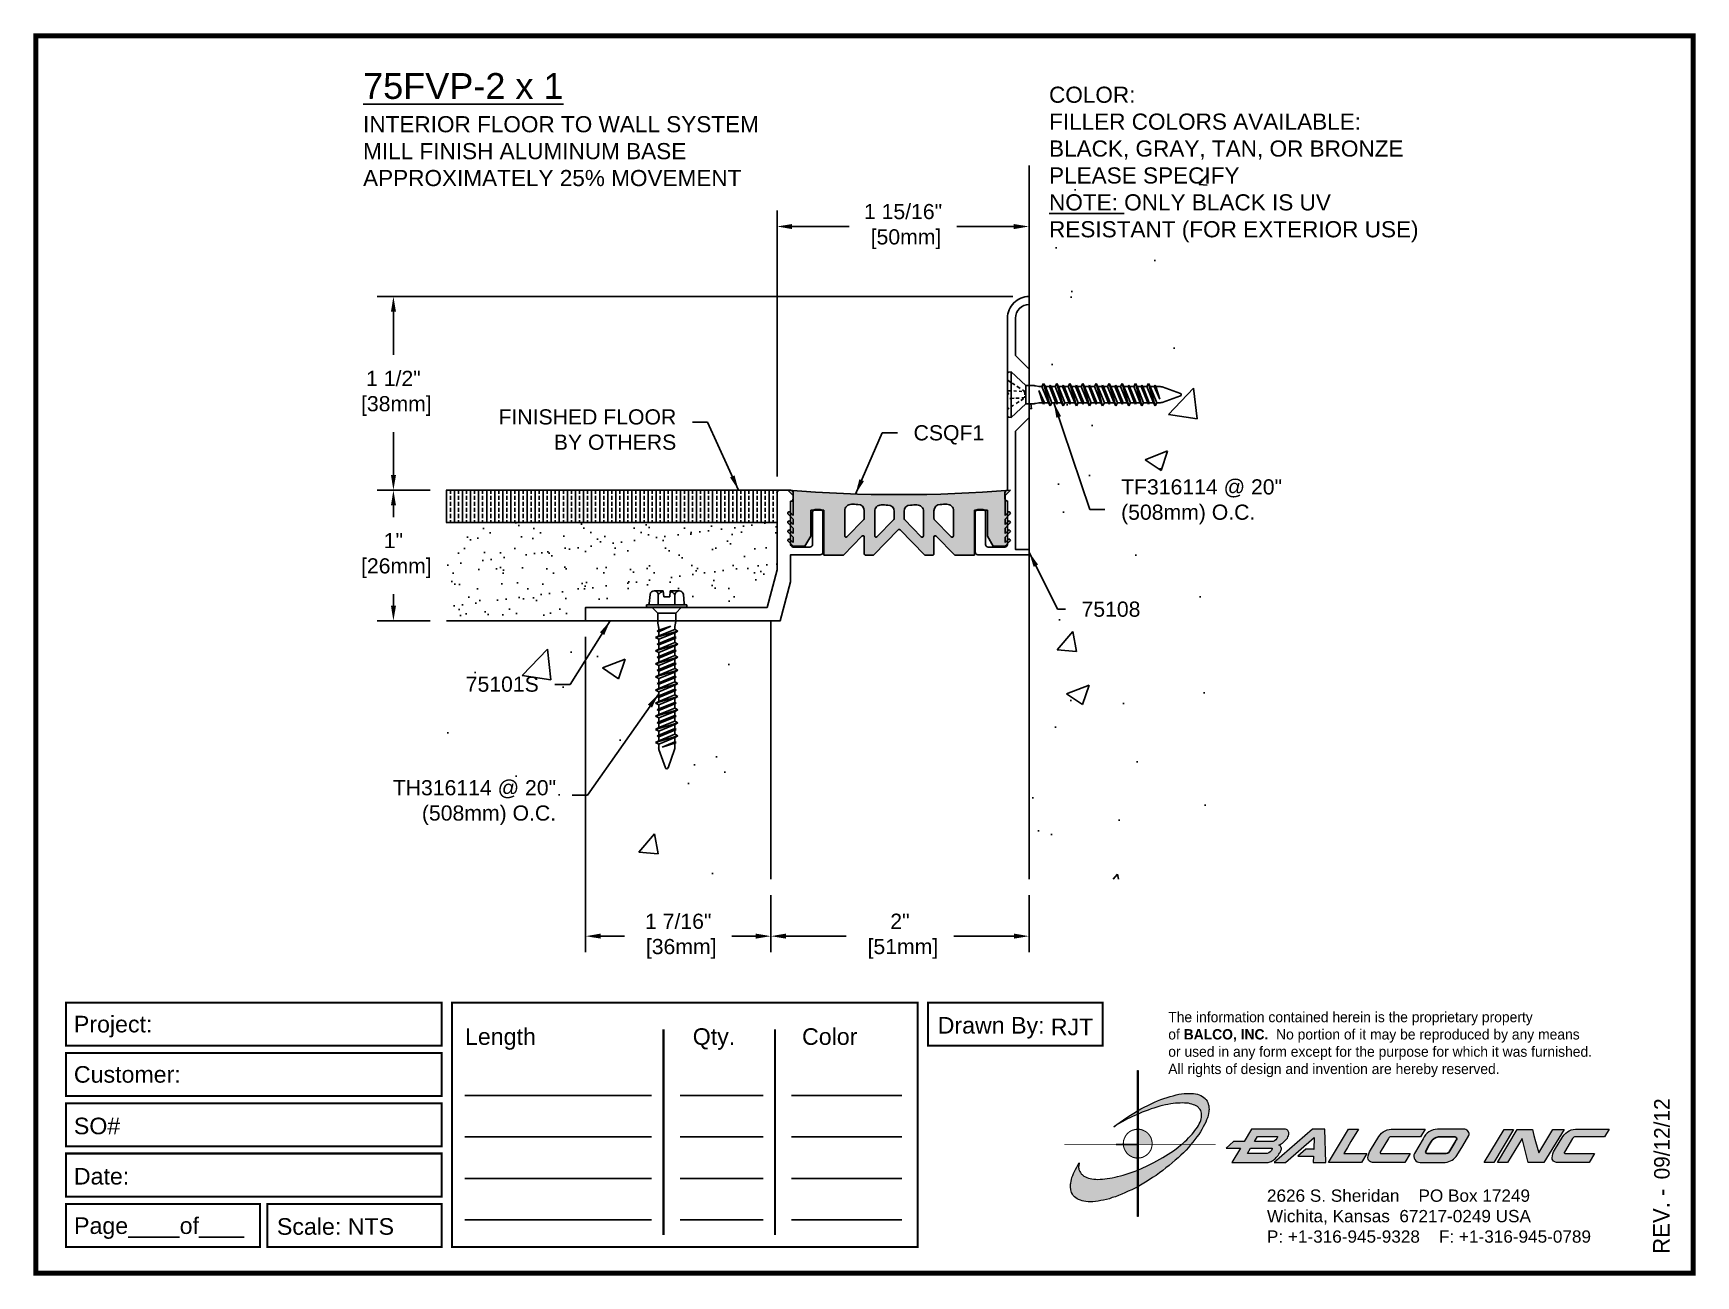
# Paper-space layout 'Layout1' of a CAD drawing. Header units: inches. Extents: x 0 to 10, y 0 to 7.5.
# The model-space entities are those that its viewports show. They can reach past a viewport. Long polylines and large blocks are cut down to what shows.
import ezdxf

# ---------------------------------------------------------------- set-up
doc = ezdxf.new("R2010")
doc.units = ezdxf.units.IN
doc.header["$MEASUREMENT"] = 0
for name, color, linetype in [('Anchors', 4, 'Continuous'), ('Border', 7, 'Continuous'), ('Conditions', 1, 'Continuous'), ('Dimensions', 3, 'Continuous'), ('Fillers', 2, 'Continuous'), ('Metals', 7, 'Continuous'), ('Text', 2, 'Continuous')]:
    doc.layers.add(name, color=color, linetype=linetype)
doc.styles.add('ARIAL', font='arial.ttf')
doc.styles.add('Copyright', font='ERASDEMI.TTF')
doc.dimstyles.new('ARIAL', dxfattribs={"dimtxt": 0.1175, "dimasz": 0.1175, "dimexe": 0.125, "dimexo": 0.125, "dimgap": 0.125, "dimtad": 0, "dimtih": 1, "dimtoh": 1, "dimdec": 4, "dimzin": 0, "dimdsep": 46, "dimlunit": 4, "dimtxsty": 'ARIAL', "dimcen": 0.09, "dimadec": 0, "dimazin": 0, "dimtfac": 1, "dimtdec": 4, "dimtofl": 0, "dimtmove": 0, "dimatfit": 3, "dimfxl": 0, "dimfrac": 2, "dimtolj": 1, "dimtzin": 0, "dimarcsym": 0})

psp = doc.layouts.get("Layout1")

# ---------------------------------------------------------------- texts
at = {"insert": (6.843, 1.591), "char_height": 0.0625, "width": 50.295, "attachment_point": 1, "style": 'Copyright'}
psp.add_mtext('The information contained herein is the proprietary property\\Pof {\\fEras Bold ITC|b0|i0|c0|p34;BALCO, INC.}  No portion of it may be reproduced by any means\\Por used in any form except for the purpose for which it was furnished.\\PAll rights of design and invention are hereby reserved.', dxfattribs=at)
at = {"layer": 'Border', "insert": (7.438, 0.52), "char_height": 0.074, "width": 2.3438, "attachment_point": 1, "style": 'ARIAL'}
psp.add_mtext('2626 S. Sheridan    PO Box 17249\\PWichita, Kansas  67217-0249 USA \\PP: +1-316-945-9328    F: +1-316-945-0789', dxfattribs=at)

msp = doc.modelspace()

# ---------------------------------------------------------------- texts
at = {"layer": 'Text', "attachment_point": 1, "style": 'ARIAL'}
for s, insert, char_height, width in [('{\\L75FVP-2 x 1\\P\\H0.625x;\\lINTERIOR FLOOR TO WALL SYSTEM\\PMILL FINISH ALUMINUM BASE\\PAPPROXIMATELY 25% MOVEMENT}', (1.10507, 7.60198), 0.2, 3.625), ('COLOR:{\\L                      \\~   \\P}FILLER COLORS AVAILABLE:\\PBLACK, GRAY, TAN, OR BRONZE\\PPLEASE SPECIFY\\P{\\LNOTE:} ONLY BLACK IS UV RESISTANT (FOR EXTERIOR USE)', (6.41757, 7.49701), 0.125, 2.9375)]:
    msp.add_mtext(s, dxfattribs=dict(at, insert=insert, char_height=char_height, width=width))
at = {"layer": 'Text', "char_height": 0.1175, "style": 'ARIAL'}
for s, insert, attachment_point in [('FINISHED FLOOR\\PBY OTHERS', (3.5307, 4.84065), 6), ('CSQF1', (5.36862, 4.87511), 1), ('TF316114 @ 20"\\P(508mm) O.C.', (6.97579, 4.28184), 4), ('\\A1;75108', (6.66921, 3.50935), 1), ('75101S', (2.46603, 2.8094), 9), ('TH316114 @ 20"\\P(508mm) O.C.', (2.60012, 1.95211), 6)]:
    msp.add_mtext(s, dxfattribs=dict(at, insert=insert, attachment_point=attachment_point))

# ---------------------------------------------------------------- blocks, each defined once
blk = doc.blocks.new('ACADlogo')
h = blk.add_hatch(color=256)
h.paths.add_polyline_path([(-3.346, 1.223), (-3.351, 1.223), (-3.351, 0.979), (-3.346, 0.982)])
h.paths.add_polyline_path([(-3.346, 0.961), (-3.351, 0.959), (-3.351, 0.868), (-3.346, 0.868)])
h.paths.add_polyline_path([(-3.346, 0.777), (-3.351, 0.777), (-3.351, 0.699), (-3.351, 0.695), (-3.35, 0.695), (-3.346, 0.695)])
h.paths.add_polyline_path([(-3.346, 0.864), (-3.346, 0.868), (-3.35, 0.868), (-3.351, 0.868), (-3.351, 0.777), (-3.346, 0.777), (-3.346, 0.778), (-3.348, 0.778)])
h.paths.add_polyline_path([(-3.346, 0.524), (-3.351, 0.521), (-3.351, 0.342), (-3.346, 0.342)])
h.paths.add_polyline_path([(-3.346, 0.695), (-3.351, 0.695), (-3.351, 0.621), (-3.346, 0.623)])
h.paths.add_polyline_path([(-3.346, 0.623), (-3.351, 0.621), (-3.351, 0.521), (-3.346, 0.524)])
h.paths.add_polyline_path([(-3.346, 0.982), (-3.351, 0.979), (-3.351, 0.959), (-3.346, 0.961)])
h = blk.add_hatch(color=175)
h.paths.add_polyline_path([(-3.518, 0.573), (-3.534, 0.571), (-3.548, 0.569), (-3.562, 0.567), (-3.576, 0.567), (-3.589, 0.566), (-3.602, 0.567), (-3.614, 0.568), (-3.625, 0.569), (-3.636, 0.572), (-3.646, 0.574), (-3.656, 0.577), (-3.664, 0.581), (-3.673, 0.585), (-3.679, 0.589), (-3.685, 0.595), (-3.688, 0.598), (-3.691, 0.6), (-3.695, 0.607), (-3.699, 0.614), (-3.703, 0.621), (-3.704, 0.626), (-3.705, 0.631), (-3.706, 0.637), (-3.706, 0.642), (-3.705, 0.648), (-3.705, 0.653), (-3.703, 0.659), (-3.702, 0.665), (-3.71, 0.652), (-3.717, 0.639), (-3.725, 0.626), (-3.731, 0.613), (-3.737, 0.601), (-3.741, 0.589), (-3.746, 0.577), (-3.749, 0.566), (-3.751, 0.555), (-3.753, 0.544), (-3.754, 0.538), (-3.754, 0.533), (-3.755, 0.523), (-3.754, 0.513), (-3.753, 0.508), (-3.752, 0.503), (-3.75, 0.494), (-3.748, 0.486), (-3.743, 0.477), (-3.74, 0.473), (-3.738, 0.469), (-3.734, 0.465), (-3.73, 0.461), (-3.723, 0.455), (-3.715, 0.449), (-3.706, 0.445), (-3.695, 0.44), (-3.685, 0.437), (-3.674, 0.434), (-3.661, 0.432), (-3.648, 0.431), (-3.634, 0.431), (-3.62, 0.431), (-3.604, 0.433), (-3.588, 0.435), (-3.572, 0.438), (-3.556, 0.441), (-3.538, 0.445), (-3.52, 0.449), (-3.503, 0.456), (-3.483, 0.461), (-3.464, 0.469), (-3.445, 0.477), (-3.426, 0.485), (-3.406, 0.494), (-3.385, 0.503), (-3.364, 0.514), (-3.351, 0.521), (-3.351, 0.621), (-3.364, 0.616), (-3.382, 0.609), (-3.4, 0.603), (-3.418, 0.598), (-3.436, 0.592), (-3.453, 0.587), (-3.47, 0.583), (-3.486, 0.579), (-3.503, 0.576)])
h.paths.add_polyline_path([(-3.215, 0.687), (-3.251, 0.667), (-3.289, 0.649), (-3.327, 0.631), (-3.345, 0.623), (-3.346, 0.623), (-3.346, 0.524), (-3.343, 0.525), (-3.323, 0.537), (-3.302, 0.549), (-3.28, 0.563), (-3.259, 0.577), (-3.238, 0.59), (-3.218, 0.605), (-3.198, 0.62), (-3.179, 0.635), (-3.16, 0.65), (-3.141, 0.665), (-3.123, 0.681), (-3.106, 0.696), (-3.089, 0.712), (-3.074, 0.727), (-3.058, 0.743), (-3.043, 0.759), (-3.03, 0.775), (-3.028, 0.777), (-3.085, 0.777), (-3.091, 0.772), (-3.105, 0.761), (-3.118, 0.75), (-3.134, 0.739), (-3.149, 0.729), (-3.165, 0.718), (-3.182, 0.707), (-3.198, 0.697)])
h.paths.add_polyline_path([(-2.921, 1.009), (-2.922, 1.015), (-2.924, 1.02), (-2.926, 1.029), (-2.931, 1.038), (-2.934, 1.043), (-2.936, 1.047), (-2.94, 1.05), (-2.943, 1.054), (-2.951, 1.06), (-2.959, 1.066), (-2.968, 1.071), (-2.978, 1.075), (-2.989, 1.079), (-3, 1.081), (-3.013, 1.083), (-3.026, 1.084), (-3.04, 1.084), (-3.054, 1.084), (-3.07, 1.083), (-3.085, 1.081), (-3.102, 1.079), (-3.118, 1.075), (-3.136, 1.07), (-3.153, 1.066), (-3.171, 1.06), (-3.191, 1.054), (-3.21, 1.047), (-3.229, 1.039), (-3.248, 1.031), (-3.268, 1.022), (-3.289, 1.012), (-3.31, 1.002), (-3.33, 0.991), (-3.346, 0.982), (-3.346, 0.961), (-3.342, 0.962), (-3.323, 0.971), (-3.305, 0.978), (-3.287, 0.984), (-3.268, 0.991), (-3.251, 0.996), (-3.234, 1.002), (-3.216, 1.007), (-3.199, 1.011), (-3.182, 1.015), (-3.167, 1.018), (-3.15, 1.021), (-3.136, 1.023), (-3.121, 1.025), (-3.107, 1.026), (-3.093, 1.026), (-3.079, 1.027), (-3.067, 1.026), (-3.054, 1.026), (-3.043, 1.025), (-3.032, 1.022), (-3.022, 1.02), (-3.013, 1.016), (-3.004, 1.013), (-2.997, 1.009), (-2.989, 1.005), (-2.983, 0.999), (-2.98, 0.996), (-2.978, 0.994), (-2.973, 0.987), (-2.969, 0.981), (-2.967, 0.973), (-2.965, 0.965), (-2.964, 0.957), (-2.964, 0.949), (-2.964, 0.944), (-2.965, 0.94), (-2.967, 0.93), (-2.969, 0.921), (-2.973, 0.911), (-2.978, 0.901), (-2.983, 0.891), (-2.989, 0.881), (-2.996, 0.871), (-3.004, 0.86), (-3.012, 0.849), (-3.021, 0.838), (-3.032, 0.827), (-3.042, 0.816), (-3.053, 0.805), (-3.065, 0.794), (-3.077, 0.783), (-3.085, 0.777), (-3.028, 0.777), (-3.016, 0.791), (-3.004, 0.806), (-2.992, 0.822), (-2.981, 0.837), (-2.971, 0.852), (-2.962, 0.866), (-2.954, 0.882), (-2.946, 0.896), (-2.939, 0.91), (-2.934, 0.924), (-2.929, 0.938), (-2.926, 0.944), (-2.925, 0.951), (-2.922, 0.963), (-2.92, 0.975), (-2.92, 0.982), (-2.919, 0.987), (-2.92, 0.999), (-2.92, 1.005)])
h.paths.add_polyline_path([(-3.372, 0.966), (-3.393, 0.953), (-3.415, 0.94), (-3.435, 0.925), (-3.455, 0.911), (-3.475, 0.897), (-3.494, 0.882), (-3.468, 0.898), (-3.439, 0.915), (-3.41, 0.93), (-3.396, 0.938), (-3.38, 0.945), (-3.351, 0.959), (-3.351, 0.979)])
h = blk.add_hatch(color=256)
h.paths.add_polyline_path([(-3.268, 0.814), (-3.27, 0.819), (-3.273, 0.824), (-3.276, 0.828), (-3.279, 0.833), (-3.282, 0.837), (-3.286, 0.841), (-3.29, 0.845), (-3.294, 0.849), (-3.298, 0.852), (-3.303, 0.855), (-3.308, 0.858), (-3.313, 0.86), (-3.318, 0.863), (-3.323, 0.864), (-3.328, 0.866), (-3.334, 0.867), (-3.339, 0.868), (-3.345, 0.868), (-3.346, 0.868), (-3.346, 0.777), (-3.335, 0.777), (-3.262, 0.777), (-3.262, 0.781), (-3.262, 0.787), (-3.263, 0.792), (-3.264, 0.798), (-3.265, 0.803), (-3.266, 0.808)])
h.paths.add_polyline_path([(-3.351, 0.777), (-3.436, 0.777), (-3.435, 0.773), (-3.435, 0.768), (-3.434, 0.762), (-3.432, 0.757), (-3.431, 0.752), (-3.428, 0.747), (-3.426, 0.742), (-3.423, 0.737), (-3.42, 0.732), (-3.417, 0.728), (-3.414, 0.723), (-3.41, 0.719), (-3.406, 0.716), (-3.401, 0.712), (-3.397, 0.709), (-3.392, 0.706), (-3.387, 0.704), (-3.382, 0.701), (-3.377, 0.699), (-3.372, 0.698), (-3.367, 0.696), (-3.361, 0.695), (-3.356, 0.695), (-3.351, 0.695)])
h.paths.add_polyline_path([(-3.346, 0.868), (-3.35, 0.868), (-3.351, 0.868), (-3.351, 0.777), (-3.346, 0.777)])
h = blk.add_hatch(color=256)
h.paths.add_polyline_path([(-2.438, 0.844, 0.412988), (-2.461, 0.869), (-2.663, 0.869), (-2.707, 0.794), (-2.771, 0.794), (-2.815, 0.755), (-2.73, 0.755), (-2.781, 0.668), (-2.563, 0.668, 0.107996), (-2.538, 0.677, 0.108939), (-2.494, 0.724, 0.080345), (-2.483, 0.745, 0.419497), (-2.499, 0.773, 0.149928), (-2.447, 0.815, 0.134283)])
h.paths.add_polyline_path([(-2.507, 0.821, -0.209012), (-2.532, 0.794), (-2.538, 0.794), (-2.646, 0.794), (-2.627, 0.825), (-2.51, 0.825, -0.56619)], flags=16)
h.paths.add_polyline_path([(-2.538, 0.75, -0.241309), (-2.569, 0.722), (-2.688, 0.722), (-2.669, 0.755), (-2.541, 0.755, -0.56619)], flags=16)
for points in [[(-2.285, 0.819), (-2.287, 0.748), (-2.335, 0.748), (-2.383, 0.705), (-2.29, 0.705), (-2.292, 0.668), (-2.215, 0.668), (-2.221, 0.869), (-2.295, 0.869), (-2.527, 0.668), (-2.458, 0.668)], [(-2.018, 0.869), (-2.079, 0.869), (-2.198, 0.668), (-2, 0.668), (-1.968, 0.722), (-2.107, 0.722), (-2.085, 0.759), (-2.064, 0.794)], [(-1.617, 0.869), (-1.807, 0.869, 0.270182), (-1.896, 0.825), (-1.946, 0.742, 0.109019), (-1.961, 0.695, 0.340665), (-1.945, 0.672, 0.129907), (-1.923, 0.668), (-1.738, 0.668), (-1.706, 0.722), (-1.878, 0.722), (-1.882, 0.722, -0.601242), (-1.887, 0.731), (-1.838, 0.813, -0.253048), (-1.821, 0.823), (-1.645, 0.823)], [(-1.083, 0.867), (-1.14, 0.867), (-1.261, 0.667), (-1.26, 0.667), (-1.202, 0.667)], [(-0.96, 0.83), (-0.969, 0.867), (-1.061, 0.867), (-1.179, 0.667), (-1.12, 0.667), (-1.031, 0.812), (-0.995, 0.667), (-0.9, 0.667), (-0.778, 0.867), (-0.846, 0.867), (-0.931, 0.727), (-0.951, 0.795)], [(-0.507, 0.869), (-0.697, 0.869, 0.270182), (-0.786, 0.825), (-0.836, 0.742, 0.109019), (-0.85, 0.695, 0.340665), (-0.835, 0.672, 0.129907), (-0.812, 0.668), (-0.628, 0.668), (-0.595, 0.722), (-0.768, 0.722), (-0.772, 0.722, -0.601242), (-0.777, 0.731), (-0.728, 0.813, -0.253048), (-0.71, 0.823), (-0.534, 0.823)], [(-3.346, 0.623), (-3.351, 0.621), (-3.351, 0.521), (-3.346, 0.524)]]:
    blk.add_hatch(color=256).paths.add_polyline_path(points)
h = blk.add_hatch(color=256)
h.paths.add_polyline_path([(-1.377, 0.868), (-1.383, 0.868), (-1.383, 0.868), (-1.44, 0.868), (-1.492, 0.868), (-1.541, 0.868, 0.297712), (-1.628, 0.811), (-1.68, 0.723, 0.585116), (-1.646, 0.668), (-1.506, 0.668, 0.210586), (-1.429, 0.703), (-1.415, 0.726), (-1.389, 0.769), (-1.352, 0.831, 0.4352)])
h.paths.add_polyline_path([(-1.437, 0.823, -0.603783), (-1.428, 0.805), (-1.431, 0.801), (-1.434, 0.796), (-1.438, 0.789), (-1.474, 0.728, -0.229001), (-1.489, 0.722), (-1.494, 0.722), (-1.501, 0.722), (-1.597, 0.722), (-1.604, 0.722, -0.492401), (-1.613, 0.734), (-1.601, 0.757), (-1.591, 0.775), (-1.582, 0.791, -0.238368), (-1.535, 0.823)], flags=16)
for q in [(-3.48, 0.777), (-3.351, 0.642)]:
    blk.add_line((-3.351, 0.777), q)
at = {"color": 7, "lineweight": 0}
for points in [[(-3.351, 1.223), (-3.346, 1.223), (-3.346, 0.342), (-3.351, 0.342), (-3.351, 1.223)], [(-2.292, 0.668), (-2.215, 0.668), (-2.221, 0.869), (-2.295, 0.869), (-2.527, 0.668), (-2.458, 0.668), (-2.285, 0.819), (-2.287, 0.748), (-2.286, 0.748), (-2.335, 0.748), (-2.383, 0.705), (-2.29, 0.705), (-2.292, 0.668), (-2.292, 0.668)], [(-2.198, 0.668), (-2.079, 0.869), (-2.018, 0.869), (-2.064, 0.794), (-2.085, 0.759), (-2.107, 0.722), (-1.968, 0.722), (-2, 0.668), (-2.198, 0.668), (-2.198, 0.668)], [(-1.383, 0.868), (-1.383, 0.868)], [(-1.261, 0.667), (-1.14, 0.867), (-1.083, 0.867), (-1.202, 0.667), (-1.26, 0.667), (-1.261, 0.667), (-1.261, 0.667)], [(-0.9, 0.667), (-0.995, 0.667), (-1.031, 0.812), (-1.12, 0.667), (-1.179, 0.667), (-1.061, 0.867), (-0.969, 0.867), (-0.96, 0.83), (-0.951, 0.795), (-0.931, 0.727), (-0.846, 0.867), (-0.778, 0.867), (-0.9, 0.667), (-0.9, 0.667)]]:
    blk.add_lwpolyline(points, dxfattribs=at)
at = {"color": 175, "lineweight": 0}
blk.add_lwpolyline([(-2.926, 1.029), (-2.924, 1.02), (-2.922, 1.015), (-2.921, 1.009), (-2.92, 1.005), (-2.92, 0.999), (-2.919, 0.987), (-2.92, 0.982), (-2.92, 0.975), (-2.922, 0.963), (-2.925, 0.951), (-2.926, 0.944), (-2.929, 0.938), (-2.934, 0.924), (-2.939, 0.91), (-2.946, 0.896), (-2.954, 0.882), (-2.962, 0.866), (-2.971, 0.852), (-2.981, 0.837), (-2.992, 0.822), (-3.004, 0.806), (-3.016, 0.791), (-3.03, 0.775), (-3.043, 0.759), (-3.058, 0.743), (-3.074, 0.727), (-3.089, 0.712), (-3.106, 0.696), (-3.123, 0.681), (-3.141, 0.665), (-3.16, 0.65), (-3.179, 0.635), (-3.198, 0.62), (-3.218, 0.605), (-3.238, 0.59), (-3.259, 0.577), (-3.28, 0.563), (-3.302, 0.549), (-3.323, 0.537), (-3.343, 0.525), (-3.364, 0.514), (-3.385, 0.503), (-3.406, 0.494), (-3.426, 0.485), (-3.445, 0.477), (-3.464, 0.469), (-3.483, 0.461), (-3.503, 0.456), (-3.52, 0.449), (-3.538, 0.445), (-3.556, 0.441), (-3.572, 0.438), (-3.588, 0.435), (-3.604, 0.433), (-3.62, 0.431), (-3.634, 0.431), (-3.648, 0.431), (-3.661, 0.432), (-3.674, 0.434), (-3.685, 0.437), (-3.695, 0.44), (-3.706, 0.445), (-3.715, 0.449), (-3.723, 0.455), (-3.73, 0.461), (-3.734, 0.465), (-3.738, 0.469), (-3.74, 0.473), (-3.743, 0.477), (-3.748, 0.486), (-3.75, 0.494), (-3.752, 0.503), (-3.753, 0.508), (-3.754, 0.513), (-3.755, 0.523), (-3.754, 0.533), (-3.754, 0.538), (-3.753, 0.544), (-3.751, 0.555), (-3.749, 0.566), (-3.746, 0.577), (-3.741, 0.589), (-3.737, 0.601), (-3.731, 0.613), (-3.725, 0.626), (-3.717, 0.639), (-3.71, 0.652), (-3.702, 0.665), (-3.703, 0.659), (-3.705, 0.653), (-3.705, 0.648), (-3.706, 0.642), (-3.706, 0.637), (-3.705, 0.631), (-3.704, 0.626), (-3.703, 0.621), (-3.699, 0.614), (-3.695, 0.607), (-3.691, 0.6), (-3.688, 0.598), (-3.685, 0.595), (-3.679, 0.589), (-3.673, 0.585), (-3.664, 0.581), (-3.656, 0.577), (-3.646, 0.574), (-3.636, 0.572), (-3.625, 0.569), (-3.614, 0.568), (-3.602, 0.567), (-3.589, 0.566), (-3.576, 0.567), (-3.562, 0.567), (-3.548, 0.569), (-3.534, 0.571), (-3.518, 0.573), (-3.503, 0.576), (-3.486, 0.579), (-3.47, 0.583), (-3.453, 0.587), (-3.436, 0.592), (-3.418, 0.598), (-3.4, 0.603), (-3.382, 0.609), (-3.364, 0.616), (-3.345, 0.623), (-3.327, 0.631), (-3.289, 0.649), (-3.251, 0.667), (-3.215, 0.687), (-3.198, 0.697), (-3.182, 0.707), (-3.165, 0.718), (-3.149, 0.729), (-3.134, 0.739), (-3.118, 0.75), (-3.105, 0.761), (-3.091, 0.772), (-3.077, 0.783), (-3.065, 0.794), (-3.053, 0.805), (-3.042, 0.816), (-3.032, 0.827), (-3.021, 0.838), (-3.012, 0.849), (-3.004, 0.86), (-2.996, 0.871), (-2.989, 0.881), (-2.983, 0.891), (-2.978, 0.901), (-2.973, 0.911), (-2.969, 0.921), (-2.967, 0.93), (-2.965, 0.94), (-2.964, 0.944), (-2.964, 0.949), (-2.964, 0.957), (-2.965, 0.965), (-2.967, 0.973), (-2.969, 0.981), (-2.973, 0.987), (-2.978, 0.994), (-2.98, 0.996), (-2.983, 0.999), (-2.989, 1.005), (-2.997, 1.009), (-3.004, 1.013), (-3.013, 1.016), (-3.022, 1.02), (-3.032, 1.022), (-3.043, 1.025), (-3.054, 1.026), (-3.067, 1.026), (-3.079, 1.027), (-3.093, 1.026), (-3.107, 1.026), (-3.121, 1.025), (-3.136, 1.023), (-3.15, 1.021), (-3.167, 1.018), (-3.182, 1.015), (-3.199, 1.011), (-3.216, 1.007), (-3.234, 1.002), (-3.251, 0.996), (-3.268, 0.991), (-3.287, 0.984), (-3.305, 0.978), (-3.323, 0.971), (-3.342, 0.962), (-3.38, 0.945), (-3.396, 0.938), (-3.41, 0.93), (-3.439, 0.915), (-3.468, 0.898), (-3.494, 0.882), (-3.475, 0.897), (-3.455, 0.911), (-3.435, 0.925), (-3.415, 0.94), (-3.393, 0.953), (-3.372, 0.966), (-3.351, 0.979), (-3.33, 0.991), (-3.31, 1.002), (-3.289, 1.012), (-3.268, 1.022), (-3.248, 1.031), (-3.229, 1.039), (-3.21, 1.047), (-3.191, 1.054), (-3.171, 1.06), (-3.153, 1.066), (-3.136, 1.07), (-3.118, 1.075), (-3.102, 1.079), (-3.085, 1.081), (-3.07, 1.083), (-3.054, 1.084), (-3.04, 1.084), (-3.026, 1.084), (-3.013, 1.083), (-3, 1.081), (-2.989, 1.079), (-2.978, 1.075), (-2.968, 1.071), (-2.959, 1.066), (-2.951, 1.06), (-2.943, 1.054), (-2.94, 1.05), (-2.936, 1.047), (-2.934, 1.043), (-2.931, 1.038), (-2.926, 1.029), (-2.926, 1.029)], dxfattribs=at)
at = {"color": 7, "lineweight": 0, "const_width": 0.0064}
blk.add_lwpolyline([(-3.262, 0.781), (-3.262, 0.787), (-3.263, 0.792), (-3.264, 0.798), (-3.265, 0.803), (-3.266, 0.808), (-3.268, 0.814), (-3.27, 0.819), (-3.273, 0.824), (-3.276, 0.828), (-3.279, 0.833), (-3.282, 0.837), (-3.286, 0.841), (-3.29, 0.845), (-3.294, 0.849), (-3.298, 0.852), (-3.303, 0.855), (-3.308, 0.858), (-3.313, 0.86), (-3.318, 0.863), (-3.323, 0.864), (-3.328, 0.866), (-3.334, 0.867), (-3.339, 0.868), (-3.345, 0.868), (-3.35, 0.868), (-3.356, 0.868), (-3.361, 0.867), (-3.367, 0.866), (-3.372, 0.865), (-3.377, 0.863), (-3.382, 0.862), (-3.387, 0.859), (-3.392, 0.857), (-3.397, 0.854), (-3.401, 0.851), (-3.406, 0.847), (-3.41, 0.843), (-3.414, 0.839), (-3.417, 0.835), (-3.42, 0.831), (-3.423, 0.826), (-3.426, 0.821), (-3.428, 0.816), (-3.431, 0.811), (-3.432, 0.806), (-3.434, 0.801), (-3.435, 0.795), (-3.435, 0.79), (-3.436, 0.784), (-3.436, 0.779), (-3.435, 0.773), (-3.435, 0.768), (-3.434, 0.762), (-3.432, 0.757), (-3.431, 0.752), (-3.428, 0.747), (-3.426, 0.742), (-3.423, 0.737), (-3.42, 0.732), (-3.417, 0.728), (-3.414, 0.723), (-3.41, 0.719), (-3.406, 0.716), (-3.401, 0.712), (-3.397, 0.709), (-3.392, 0.706), (-3.387, 0.704), (-3.382, 0.701), (-3.377, 0.699), (-3.372, 0.698), (-3.367, 0.696), (-3.361, 0.695), (-3.356, 0.695), (-3.35, 0.695), (-3.345, 0.695), (-3.339, 0.695), (-3.334, 0.696), (-3.328, 0.697), (-3.323, 0.698), (-3.318, 0.7), (-3.313, 0.702), (-3.308, 0.705), (-3.303, 0.708), (-3.298, 0.711), (-3.294, 0.714), (-3.29, 0.718), (-3.286, 0.721), (-3.282, 0.726), (-3.279, 0.73), (-3.276, 0.734), (-3.273, 0.739), (-3.27, 0.744), (-3.268, 0.749), (-3.266, 0.754), (-3.265, 0.76), (-3.264, 0.765), (-3.263, 0.77), (-3.262, 0.776), (-3.262, 0.781)], dxfattribs=at)
at = {"color": 7, "lineweight": 0}
for points in [[(-2.447, 0.815, 0.130368), (-2.438, 0.843, 0.448367), (-2.463, 0.869), (-2.663, 0.869), (-2.707, 0.794), (-2.771, 0.794), (-2.815, 0.755), (-2.73, 0.755), (-2.781, 0.668), (-2.563, 0.668, 0.107996), (-2.538, 0.677, 0.108939), (-2.494, 0.724, 0.077395), (-2.484, 0.744, 0.430878), (-2.499, 0.773, 0.149928)], [(-2.507, 0.821, -0.209012), (-2.532, 0.794), (-2.538, 0.794), (-2.646, 0.794), (-2.627, 0.825), (-2.512, 0.825), (-2.509, 0.825, -0.531288)], [(-1.838, 0.813), (-1.887, 0.731, 0.587385), (-1.882, 0.722), (-1.878, 0.722), (-1.706, 0.722), (-1.738, 0.668), (-1.923, 0.668, -0.129907), (-1.945, 0.672, -0.349839), (-1.961, 0.696, -0.107341), (-1.946, 0.742), (-1.896, 0.825, -0.270182), (-1.807, 0.869), (-1.617, 0.869), (-1.645, 0.823), (-1.821, 0.823, 0.252436)], [(-1.68, 0.723, 0.585116), (-1.646, 0.668), (-1.506, 0.668, 0.210586), (-1.429, 0.703), (-1.415, 0.726), (-1.389, 0.769), (-1.352, 0.831, 0.4352), (-1.377, 0.868), (-1.383, 0.868), (-1.383, 0.868), (-1.44, 0.868), (-1.492, 0.868), (-1.541, 0.868, 0.297712), (-1.628, 0.811)], [(-0.728, 0.813), (-0.777, 0.731, 0.587385), (-0.772, 0.722), (-0.768, 0.722), (-0.595, 0.722), (-0.628, 0.668), (-0.812, 0.668, -0.129907), (-0.835, 0.672, -0.349839), (-0.85, 0.696, -0.107341), (-0.836, 0.742), (-0.786, 0.825, -0.270182), (-0.697, 0.869), (-0.507, 0.869), (-0.534, 0.823), (-0.71, 0.823, 0.252436)], [(-2.569, 0.722), (-2.688, 0.722), (-2.669, 0.755), (-2.543, 0.755), (-2.54, 0.755, -0.531288), (-2.538, 0.75, -0.241309)]]:
    blk.add_lwpolyline(points, format="xyb", close=True, dxfattribs=at)
blk.add_lwpolyline([(-1.437, 0.823), (-1.535, 0.823, 0.238368), (-1.582, 0.791), (-1.591, 0.775), (-1.601, 0.757), (-1.613, 0.734, 0.490298), (-1.604, 0.722), (-1.597, 0.722), (-1.501, 0.722), (-1.494, 0.722), (-1.489, 0.722, 0.229001), (-1.474, 0.728), (-1.438, 0.789), (-1.434, 0.796), (-1.431, 0.801), (-1.428, 0.805, 0.603783)], format="xyb", close=True)
blk.add_lwpolyline([(-2.879, 0.777, 0.00455, 0.00455, 0), (-3.791, 0.777, 0.00183, 0.00183, 0), (-3.791, 0.777, 0.00183, 0.00183, 0)], format="xyseb", dxfattribs=at)
blk = doc.blocks.new('Quantity Data')
at = {"layer": 'Border', "color": 253}
for p, q in [((2.755, 1.254), (3.881, 1.254)), ((4.054, 1.254), (4.553, 1.254)), ((4.725, 1.254), (5.389, 1.254)), ((2.755, 1.004), (3.881, 1.004)), ((4.054, 1.004), (4.553, 1.004)), ((4.725, 1.004), (5.389, 1.004)), ((2.755, 0.754), (3.881, 0.754)), ((4.054, 0.754), (4.553, 0.754)), ((4.725, 0.754), (5.389, 0.754)), ((2.755, 0.504), (3.881, 0.504)), ((4.054, 0.504), (4.553, 0.504)), ((4.725, 0.504), (5.389, 0.504))]:
    blk.add_line(p, q, dxfattribs=at)
at = {"layer": 'Border', "const_width": 0.0125}
blk.add_lwpolyline([(5.485, 0.341), (2.678, 0.341), (2.678, 1.813), (5.485, 1.813)], close=True, dxfattribs=at)
for points in [[(3.953, 1.653), (3.953, 0.412)], [(4.625, 1.653), (4.625, 0.412)]]:
    blk.add_lwpolyline(points, dxfattribs=at)
at = {"layer": 'Border', "style": 'ARIAL'}
for s, p in [('Length', (2.756, 1.559)), ('Qty.', (4.129, 1.559)), ('Color', (4.788, 1.559))]:
    blk.add_text(s, height=0.1, dxfattribs=at).set_placement(p)
blk = doc.blocks.new('Drawn By')
at = {"layer": 'Border', "const_width": 0.0125}
blk.add_lwpolyline([(5.38, 1.813), (6.432, 1.813), (6.432, 1.554), (5.38, 1.554)], close=True, dxfattribs=at)
at = {"layer": 'Border', "style": 'ARIAL'}
blk.add_text('Drawn By: ', height=0.1, dxfattribs=at).set_placement((5.438, 1.627))
blk.add_attdef('XXX', (6.12, 1.617), '', height=0.1, dxfattribs=at)
blk = doc.blocks.new('Project Info')
at = {"layer": 'Border', "const_width": 0.0125}
for points in [[(0.182, 1.813), (2.448, 1.813), (2.448, 1.554), (0.182, 1.554)], [(0.182, 1.51), (2.448, 1.51), (2.448, 1.251), (0.182, 1.251)], [(0.182, 1.207), (2.448, 1.207), (2.448, 0.947), (0.182, 0.947)], [(0.182, 0.904), (2.448, 0.904), (2.448, 0.644), (0.182, 0.644)], [(0.182, 0.6), (1.352, 0.6), (1.352, 0.341), (0.182, 0.341)], [(1.396, 0.6), (2.448, 0.6), (2.448, 0.341), (1.396, 0.341)]]:
    blk.add_lwpolyline(points, close=True, dxfattribs=at)
at = {"layer": 'Border', "style": 'ARIAL'}
for s, p in [('Project:', (0.23, 1.634)), ('Customer:', (0.23, 1.331)), ('SO#', (0.23, 1.02)), ('Date:', (0.23, 0.717)), ('Page%%u        %%uof%%u       ', (0.231, 0.419)), ('Scale: NTS', (1.454, 0.414))]:
    blk.add_text(s, height=0.1, dxfattribs=at).set_placement(p)
blk = doc.blocks.new('REV')
at = {"style": 'Copyright'}
blk.add_text('REV. -', height=0.1, rotation=90, dxfattribs=at).set_placement((-0.142, 0.117))
at = {"style": 'Copyright', "flags": 4}
blk.add_attdef('REVISIONDATE', (-0.142, 0.566), '', height=0.0938, rotation=90, dxfattribs=at)
blk = doc.blocks.new('75108')
blk.add_lwpolyline([(-2.979, -4.299, 0.414214), (-2.999, -4.319), (-2.999, -4.629, 0.414214), (-2.979, -4.649), (-2.582, -4.649), (-2.582, -4.609), (-2.687, -4.609), (-2.687, -3.693), (-2.582, -3.587), (-2.582, -3.211), (-2.687, -3.106), (-2.687, -2.816, -0.414214), (-2.582, -2.711), (-2.582, -2.711), (-2.582, -2.649), (-2.582, -2.649, 0.414214), (-2.749, -2.816), (-2.749, -3.389), (-2.739, -3.399), (-2.749, -3.409), (-2.749, -4.149), (-2.75, -4.149, 0.414214), (-2.769, -4.169), (-2.769, -4.214, 0.414214), (-2.749, -4.234), (-2.749, -4.234), (-2.749, -4.569, -0.414214), (-2.769, -4.589), (-2.899, -4.589, -0.414214), (-2.919, -4.569), (-2.919, -4.319, 0.414214), (-2.939, -4.299)], format="xyb", close=True)
blk = doc.blocks.new('TF316114')
for p, q in [((-0.163, 0), (0.163, 0)), ((-0.104, -0.013), (-0.113, 0)), ((-0.176, -0.029), (-0.175, -0.01)), ((-0.176, -0.029), (0.176, -0.029)), ((-0.176, -0.029), (-0.07, -0.141)), ((-0.082, -0.047), (-0.091, -0.032)), ((-0.053, -0.09), (-0.069, -0.066)), ((-0.031, -0.125), (-0.044, -0.104)), ((-0.031, -0.005), (-0.031, 0)), ((-0.03, -0.026), (-0.03, -0.019)), ((-0.028, -0.051), (-0.029, -0.032)), ((-0.026, -0.091), (-0.028, -0.065)), ((-0.024, -0.126), (-0.025, -0.11)), ((0.037, -0.115), (0.024, -0.135)), ((0.024, -0.135), (0.025, -0.125)), ((0.025, -0.11), (0.026, -0.09)), ((0.027, -0.07), (0.029, -0.048)), ((0.03, -0.026), (0.031, -0.008)), ((0.066, -0.071), (0.049, -0.098)), ((0.07, -0.141), (0.176, -0.029)), ((0.09, -0.035), (0.075, -0.058)), ((0.11, -0.005), (0.098, -0.022)), ((0.176, -0.029), (0.175, -0.01)), ((-0.074, -0.28), (0.032, -0.243)), ((-0.07, -0.141), (-0.07, -0.208)), ((-0.07, -0.141), (0.07, -0.141)), ((-0.069, -0.218), (-0.063, -0.244)), ((0.032, -0.243), (-0.062, -0.286)), ((-0.062, -0.273), (0.032, -0.243)), ((-0.062, -0.253), (-0.062, -0.273)), ((-0.024, -0.135), (-0.011, -0.135)), ((-0.002, -0.135), (0.018, -0.135)), ((0.062, -0.253), (0.062, -0.267)), ((0.069, -0.218), (0.063, -0.244)), ((0.07, -0.141), (0.07, -0.208)), ((-0.086, -0.33), (0.086, -0.28)), ((-0.086, -0.33), (-0.062, -0.317)), ((-0.086, -0.33), (-0.062, -0.343)), ((-0.086, -0.432), (0.086, -0.381)), ((-0.074, -0.28), (-0.062, -0.273)), ((-0.074, -0.28), (-0.062, -0.286)), ((-0.074, -0.381), (0.074, -0.33)), ((-0.074, -0.381), (-0.062, -0.375)), ((-0.074, -0.381), (-0.062, -0.387)), ((0.062, -0.267), (-0.062, -0.317)), ((-0.062, -0.286), (-0.062, -0.317)), ((0.062, -0.293), (-0.062, -0.343)), ((-0.062, -0.375), (0.062, -0.324)), ((0.062, -0.337), (-0.062, -0.387)), ((-0.062, -0.343), (-0.062, -0.375)), ((0.062, -0.368), (-0.062, -0.419)), ((0.086, -0.28), (0.062, -0.267)), ((0.086, -0.28), (0.062, -0.293)), ((0.062, -0.293), (0.062, -0.324)), ((0.074, -0.33), (0.062, -0.324)), ((0.074, -0.33), (0.062, -0.337)), ((0.062, -0.337), (0.062, -0.368)), ((0.086, -0.381), (0.062, -0.368)), ((0.086, -0.381), (0.062, -0.394)), ((-0.086, -0.432), (-0.062, -0.419)), ((-0.086, -0.432), (-0.062, -0.445)), ((-0.086, -0.534), (0.086, -0.483)), ((-0.074, -0.483), (0.074, -0.432)), ((-0.074, -0.483), (-0.062, -0.477)), ((-0.074, -0.483), (-0.062, -0.489)), ((-0.062, -0.387), (-0.062, -0.419)), ((0.062, -0.394), (-0.062, -0.445)), ((-0.062, -0.477), (0.062, -0.426)), ((0.062, -0.438), (-0.062, -0.489)), ((-0.062, -0.445), (-0.062, -0.477)), ((0.062, -0.47), (-0.062, -0.521)), ((-0.062, -0.489), (-0.062, -0.521)), ((0.062, -0.496), (-0.062, -0.546)), ((0.062, -0.394), (0.062, -0.426)), ((0.074, -0.432), (0.062, -0.426)), ((0.074, -0.432), (0.062, -0.438)), ((0.062, -0.438), (0.062, -0.47)), ((0.086, -0.483), (0.062, -0.47)), ((0.086, -0.483), (0.062, -0.496)), ((0.062, -0.496), (0.062, -0.527)), ((-0.086, -0.534), (-0.062, -0.521)), ((-0.086, -0.534), (-0.062, -0.546)), ((-0.086, -0.635), (0.086, -0.584)), ((-0.086, -0.635), (-0.062, -0.622)), ((-0.086, -0.635), (-0.062, -0.648)), ((-0.074, -0.584), (0.074, -0.534)), ((-0.074, -0.584), (-0.062, -0.578)), ((-0.074, -0.584), (-0.062, -0.59)), ((-0.074, -0.686), (0.074, -0.635)), ((-0.062, -0.578), (0.062, -0.527)), ((0.062, -0.54), (-0.062, -0.59)), ((-0.062, -0.546), (-0.062, -0.578)), ((0.062, -0.571), (-0.062, -0.622)), ((-0.062, -0.59), (-0.062, -0.622)), ((0.062, -0.597), (-0.062, -0.648)), ((-0.062, -0.68), (0.062, -0.629)), ((0.062, -0.641), (-0.062, -0.692)), ((0.074, -0.534), (0.062, -0.527)), ((0.074, -0.534), (0.062, -0.54)), ((0.062, -0.54), (0.062, -0.571)), ((0.086, -0.584), (0.062, -0.571)), ((0.086, -0.584), (0.062, -0.597)), ((0.062, -0.597), (0.062, -0.629)), ((0.074, -0.635), (0.062, -0.629)), ((0.074, -0.635), (0.062, -0.641)), ((0.062, -0.641), (0.062, -0.673)), ((-0.086, -0.737), (0.086, -0.686)), ((-0.086, -0.737), (-0.062, -0.724)), ((-0.086, -0.737), (-0.062, -0.75)), ((-0.074, -0.686), (-0.062, -0.68)), ((-0.074, -0.686), (-0.062, -0.692)), ((-0.074, -0.787), (0.074, -0.737)), ((-0.062, -0.648), (-0.062, -0.68)), ((0.062, -0.673), (-0.062, -0.724)), ((-0.062, -0.692), (-0.062, -0.724)), ((0.062, -0.699), (-0.062, -0.75)), ((-0.062, -0.781), (0.062, -0.73)), ((0.062, -0.743), (-0.062, -0.794)), ((-0.062, -0.75), (-0.062, -0.781)), ((0.086, -0.686), (0.062, -0.673)), ((0.086, -0.686), (0.062, -0.699)), ((0.062, -0.699), (0.062, -0.73)), ((0.074, -0.737), (0.062, -0.73)), ((0.074, -0.737), (0.062, -0.743)), ((0.062, -0.743), (0.062, -0.774)), ((-0.086, -0.838), (0.086, -0.787)), ((-0.086, -0.838), (-0.062, -0.825)), ((-0.086, -0.838), (-0.062, -0.851)), ((-0.086, -0.94), (0.086, -0.889)), ((-0.074, -0.787), (-0.062, -0.781)), ((-0.074, -0.787), (-0.062, -0.794)), ((-0.074, -0.889), (0.074, -0.838)), ((-0.074, -0.889), (-0.062, -0.883)), ((-0.074, -0.889), (-0.062, -0.895)), ((0.062, -0.774), (-0.062, -0.825)), ((-0.062, -0.794), (-0.062, -0.825)), ((0.062, -0.8), (-0.062, -0.851)), ((-0.062, -0.883), (0.062, -0.832)), ((0.062, -0.844), (-0.062, -0.895)), ((-0.062, -0.851), (-0.062, -0.883)), ((0.062, -0.876), (-0.062, -0.927)), ((-0.062, -0.895), (-0.062, -0.927)), ((0.086, -0.787), (0.062, -0.774)), ((0.086, -0.787), (0.062, -0.8)), ((0.062, -0.8), (0.062, -0.832)), ((0.074, -0.838), (0.062, -0.832)), ((0.074, -0.838), (0.062, -0.844)), ((0.062, -0.844), (0.062, -0.876)), ((0.086, -0.889), (0.062, -0.876)), ((0.086, -0.889), (0.062, -0.902)), ((-0.086, -0.94), (-0.062, -0.927)), ((-0.086, -0.94), (-0.062, -0.953)), ((-0.086, -1.041), (0.086, -0.991)), ((-0.086, -1.041), (-0.062, -1.028)), ((-0.074, -0.991), (0.074, -0.94)), ((-0.074, -0.991), (-0.062, -0.984)), ((-0.074, -0.991), (-0.062, -0.997)), ((0.062, -0.902), (-0.062, -0.953)), ((-0.062, -0.984), (0.062, -0.934)), ((0.062, -0.946), (-0.062, -0.997)), ((-0.062, -0.953), (-0.062, -0.984)), ((0.062, -0.978), (-0.062, -1.028)), ((-0.062, -0.997), (-0.062, -1.028)), ((0.062, -1.003), (-0.062, -1.054)), ((0.062, -0.902), (0.062, -0.934)), ((0.074, -0.94), (0.062, -0.934)), ((0.074, -0.94), (0.062, -0.946)), ((0.062, -0.946), (0.062, -0.978)), ((0.086, -0.991), (0.062, -0.978)), ((0.086, -0.991), (0.062, -1.003)), ((0.062, -1.003), (0.062, -1.035)), ((-0.086, -1.041), (-0.062, -1.054)), ((-0.086, -1.143), (0.086, -1.092)), ((-0.086, -1.143), (-0.062, -1.13)), ((-0.086, -1.143), (-0.062, -1.156)), ((-0.074, -1.092), (0.074, -1.041)), ((-0.074, -1.092), (-0.062, -1.086)), ((-0.074, -1.092), (-0.062, -1.098)), ((-0.062, -1.086), (0.062, -1.035)), ((0.062, -1.047), (-0.062, -1.098)), ((-0.062, -1.054), (-0.062, -1.086)), ((0.062, -1.079), (-0.062, -1.13)), ((-0.062, -1.098), (-0.062, -1.13)), ((0.062, -1.105), (-0.062, -1.156)), ((-0.062, -1.156), (-0.062, -1.182)), ((-0.034, -1.18), (0.062, -1.137)), ((-0.034, -1.18), (0.074, -1.143)), ((0.062, -1.149), (-0.034, -1.18)), ((0.074, -1.041), (0.062, -1.035)), ((0.074, -1.041), (0.062, -1.047)), ((0.062, -1.047), (0.062, -1.079)), ((0.086, -1.092), (0.062, -1.079)), ((0.086, -1.092), (0.062, -1.105)), ((0.062, -1.105), (0.062, -1.137)), ((0.074, -1.143), (0.062, -1.137)), ((0.074, -1.143), (0.062, -1.149)), ((0.062, -1.149), (0.062, -1.182)), ((-0.06, -1.197), (-0.01, -1.34)), ((0.06, -1.197), (0.01, -1.34))]:
    blk.add_line(p, q)
for centre, radius, start, end in [((-0.163, -0.011), 0.0112, 90, 175), ((0.163, -0.011), 0.0112, 5, 90), ((-0.023, -0.208), 0.0465, 180, 191.9357), ((-0.109, -0.253), 0.0465, 0, 11.9357), ((0.109, -0.253), 0.0465, 168.0643, 180), ((0.023, -0.208), 0.0465, 348.0643, 0), ((-0.016, -1.182), 0.0465, 180, 199.3058), ((0.016, -1.182), 0.0465, 340.6942, 0), ((0, -1.335), 0.0106, 204.1001, 335.8999)]:
    blk.add_arc(centre, radius, start, end)
blk = doc.blocks.new('TH316114')
for p, q in [((-0.157, 0), (-0.157, 0.019)), ((-0.157, 0.019), (0.157, 0.019)), ((-0.157, 0), (0.157, 0)), ((-0.135, 0.029), (-0.129, 0.1)), ((-0.115, 0), (-0.07, -0.045)), ((-0.097, 0.128), (-0.027, 0.128)), ((-0.065, 0.019), (-0.065, 0.1)), ((-0.023, 0.082), (-0.027, 0.128)), ((-0.023, 0.082), (0.023, 0.082)), ((0.023, 0.082), (0.027, 0.128)), ((0.027, 0.128), (0.097, 0.128)), ((0.064, 0.019), (0.064, 0.1)), ((0.115, 0), (0.07, -0.045)), ((0.135, 0.029), (0.129, 0.1)), ((0.157, 0.019), (0.157, 0)), ((-0.07, -0.045), (-0.07, -0.112)), ((-0.07, -0.045), (0.07, -0.045)), ((-0.069, -0.122), (-0.063, -0.148)), ((0.069, -0.122), (0.063, -0.148)), ((0.07, -0.045), (0.07, -0.112)), ((-0.086, -0.234), (0.086, -0.184)), ((-0.086, -0.234), (-0.062, -0.221)), ((-0.086, -0.234), (-0.062, -0.247)), ((-0.074, -0.184), (0.032, -0.147)), ((-0.074, -0.184), (-0.062, -0.177)), ((-0.074, -0.184), (-0.062, -0.19)), ((-0.074, -0.285), (0.074, -0.234)), ((-0.062, -0.177), (0.032, -0.147)), ((0.032, -0.147), (-0.062, -0.19)), ((-0.062, -0.157), (-0.062, -0.177)), ((0.062, -0.171), (-0.062, -0.221)), ((-0.062, -0.19), (-0.062, -0.221)), ((0.062, -0.197), (-0.062, -0.247)), ((-0.062, -0.279), (0.062, -0.228)), ((0.062, -0.241), (-0.062, -0.291)), ((-0.062, -0.247), (-0.062, -0.279)), ((0.062, -0.157), (0.062, -0.171)), ((0.086, -0.184), (0.062, -0.171)), ((0.086, -0.184), (0.062, -0.197)), ((0.062, -0.197), (0.062, -0.228)), ((0.074, -0.234), (0.062, -0.228)), ((0.074, -0.234), (0.062, -0.241)), ((0.062, -0.241), (0.062, -0.272)), ((-0.086, -0.336), (0.086, -0.285)), ((-0.086, -0.336), (-0.062, -0.323)), ((-0.086, -0.336), (-0.062, -0.349)), ((-0.074, -0.285), (-0.062, -0.279)), ((-0.074, -0.285), (-0.062, -0.291)), ((-0.074, -0.387), (0.074, -0.336)), ((-0.074, -0.387), (-0.062, -0.381)), ((0.062, -0.272), (-0.062, -0.323)), ((-0.062, -0.291), (-0.062, -0.323)), ((0.062, -0.298), (-0.062, -0.349)), ((-0.062, -0.381), (0.062, -0.33)), ((0.062, -0.342), (-0.062, -0.393)), ((-0.062, -0.349), (-0.062, -0.381)), ((0.062, -0.374), (-0.062, -0.425)), ((0.086, -0.285), (0.062, -0.272)), ((0.086, -0.285), (0.062, -0.298)), ((0.062, -0.298), (0.062, -0.33)), ((0.074, -0.336), (0.062, -0.33)), ((0.074, -0.336), (0.062, -0.342)), ((0.062, -0.342), (0.062, -0.374)), ((0.086, -0.387), (0.062, -0.374)), ((-0.086, -0.437), (0.086, -0.387)), ((-0.086, -0.437), (-0.062, -0.425)), ((-0.086, -0.437), (-0.062, -0.45)), ((-0.086, -0.539), (0.086, -0.488)), ((-0.074, -0.387), (-0.062, -0.393)), ((-0.074, -0.488), (0.074, -0.437)), ((-0.074, -0.488), (-0.062, -0.482)), ((-0.074, -0.488), (-0.062, -0.494)), ((-0.062, -0.393), (-0.062, -0.425)), ((0.062, -0.4), (-0.062, -0.45)), ((-0.062, -0.482), (0.062, -0.431)), ((0.062, -0.444), (-0.062, -0.494)), ((-0.062, -0.45), (-0.062, -0.482)), ((0.062, -0.475), (-0.062, -0.526)), ((-0.062, -0.494), (-0.062, -0.526)), ((0.062, -0.501), (-0.062, -0.552)), ((0.086, -0.387), (0.062, -0.4)), ((0.062, -0.4), (0.062, -0.431)), ((0.074, -0.437), (0.062, -0.431)), ((0.074, -0.437), (0.062, -0.444)), ((0.062, -0.444), (0.062, -0.475)), ((0.086, -0.488), (0.062, -0.475)), ((0.086, -0.488), (0.062, -0.501)), ((0.062, -0.501), (0.062, -0.533)), ((-0.086, -0.539), (-0.062, -0.526)), ((-0.086, -0.539), (-0.062, -0.552)), ((-0.086, -0.641), (0.086, -0.59)), ((-0.086, -0.641), (-0.062, -0.628)), ((-0.086, -0.641), (-0.062, -0.654)), ((-0.074, -0.59), (0.074, -0.539)), ((-0.074, -0.59), (-0.062, -0.584)), ((-0.074, -0.59), (-0.062, -0.596)), ((-0.074, -0.691), (0.074, -0.641)), ((-0.062, -0.584), (0.062, -0.533)), ((0.062, -0.545), (-0.062, -0.596)), ((-0.062, -0.552), (-0.062, -0.584)), ((0.062, -0.577), (-0.062, -0.628)), ((-0.062, -0.596), (-0.062, -0.628)), ((0.062, -0.603), (-0.062, -0.654)), ((-0.062, -0.685), (0.062, -0.634)), ((0.074, -0.539), (0.062, -0.533)), ((0.074, -0.539), (0.062, -0.545)), ((0.062, -0.545), (0.062, -0.577)), ((0.086, -0.59), (0.062, -0.577)), ((0.086, -0.59), (0.062, -0.603)), ((0.062, -0.603), (0.062, -0.634)), ((0.074, -0.641), (0.062, -0.634)), ((0.074, -0.641), (0.062, -0.647)), ((-0.086, -0.742), (0.086, -0.691)), ((-0.086, -0.742), (-0.062, -0.729)), ((-0.086, -0.742), (-0.062, -0.755)), ((-0.074, -0.691), (-0.062, -0.685)), ((-0.074, -0.691), (-0.062, -0.698)), ((-0.074, -0.793), (0.074, -0.742)), ((0.062, -0.647), (-0.062, -0.698)), ((-0.062, -0.654), (-0.062, -0.685)), ((0.062, -0.678), (-0.062, -0.729)), ((-0.062, -0.698), (-0.062, -0.729)), ((0.062, -0.704), (-0.062, -0.755)), ((-0.062, -0.787), (0.062, -0.736)), ((0.062, -0.748), (-0.062, -0.799)), ((-0.062, -0.755), (-0.062, -0.787)), ((0.062, -0.647), (0.062, -0.678)), ((0.086, -0.691), (0.062, -0.678)), ((0.086, -0.691), (0.062, -0.704)), ((0.062, -0.704), (0.062, -0.736)), ((0.074, -0.742), (0.062, -0.736)), ((0.074, -0.742), (0.062, -0.748)), ((0.062, -0.748), (0.062, -0.78)), ((-0.086, -0.844), (0.086, -0.793)), ((-0.086, -0.844), (-0.062, -0.831)), ((-0.086, -0.844), (-0.062, -0.857)), ((-0.086, -0.945), (0.086, -0.895)), ((-0.074, -0.793), (-0.062, -0.787)), ((-0.074, -0.793), (-0.062, -0.799)), ((-0.074, -0.895), (0.074, -0.844)), ((-0.074, -0.895), (-0.062, -0.888)), ((-0.074, -0.895), (-0.062, -0.901)), ((0.062, -0.78), (-0.062, -0.831)), ((-0.062, -0.799), (-0.062, -0.831)), ((0.062, -0.806), (-0.062, -0.857)), ((-0.062, -0.888), (0.062, -0.838)), ((0.062, -0.85), (-0.062, -0.901)), ((-0.062, -0.857), (-0.062, -0.888)), ((0.062, -0.882), (-0.062, -0.932)), ((-0.062, -0.901), (-0.062, -0.932)), ((0.086, -0.793), (0.062, -0.78)), ((0.086, -0.793), (0.062, -0.806)), ((0.062, -0.806), (0.062, -0.838)), ((0.074, -0.844), (0.062, -0.838)), ((0.074, -0.844), (0.062, -0.85)), ((0.062, -0.85), (0.062, -0.882)), ((0.086, -0.895), (0.062, -0.882)), ((0.086, -0.895), (0.062, -0.907)), ((-0.086, -0.945), (-0.062, -0.932)), ((-0.086, -0.945), (-0.062, -0.958)), ((-0.086, -1.047), (0.086, -0.996)), ((-0.074, -0.996), (0.074, -0.945)), ((-0.074, -0.996), (-0.062, -0.99)), ((-0.074, -0.996), (-0.062, -1.002)), ((0.062, -0.907), (-0.062, -0.958)), ((-0.062, -0.99), (0.062, -0.939)), ((0.062, -0.951), (-0.062, -1.002)), ((-0.062, -0.958), (-0.062, -0.99)), ((0.062, -0.983), (-0.062, -1.034)), ((-0.062, -1.002), (-0.062, -1.034)), ((0.062, -1.009), (-0.062, -1.06)), ((0.062, -0.907), (0.062, -0.939)), ((0.074, -0.945), (0.062, -0.939)), ((0.074, -0.945), (0.062, -0.951)), ((0.062, -0.951), (0.062, -0.983)), ((0.086, -0.996), (0.062, -0.983)), ((0.086, -0.996), (0.062, -1.009)), ((0.062, -1.009), (0.062, -1.041)), ((-0.086, -1.047), (-0.062, -1.034)), ((-0.086, -1.047), (-0.062, -1.06)), ((-0.062, -1.06), (-0.062, -1.086)), ((-0.06, -1.101), (-0.01, -1.244)), ((-0.034, -1.084), (0.062, -1.041)), ((-0.034, -1.084), (0.074, -1.047)), ((0.062, -1.053), (-0.034, -1.084)), ((0.06, -1.101), (0.01, -1.244)), ((0.074, -1.047), (0.062, -1.041)), ((0.074, -1.047), (0.062, -1.053)), ((0.062, -1.053), (0.062, -1.086))]:
    blk.add_line(p, q)
for centre, radius, start, end in [((-0.146, 0.03), 0.0112, 270, 355), ((-0.097, 0.095), 0.0327, 9.285, 170.715), ((0, 0.038), 0.0896, 107.4215, 136.0407), ((0, 0.038), 0.0896, 43.9593, 72.5785), ((0.097, 0.095), 0.0327, 9.285, 170.715), ((0.146, 0.03), 0.0112, 185, 270), ((-0.023, -0.112), 0.0465, 180, 191.9357), ((0.023, -0.112), 0.0465, 348.0643, 0), ((-0.109, -0.157), 0.0465, 0, 11.9357), ((0.109, -0.157), 0.0465, 168.0643, 180), ((-0.016, -1.086), 0.0465, 180, 199.3058), ((0.016, -1.086), 0.0465, 340.6942, 0), ((0, -1.239), 0.0106, 204.1001, 335.8999)]:
    blk.add_arc(centre, radius, start, end)
blk = doc.blocks.new('*D3')
at = {"layer": 'Defpoints', "color": 0}
for p in [(4.263, 1.36), (6.263, 1.36), (4.263, 0.918)]:
    blk.add_point(p, dxfattribs=at)
at = {"layer": 'Dimensions', "color": 0, "lineweight": -2}
for p, q in [((4.263, 1.235), (4.263, 0.793)), ((6.263, 1.235), (6.263, 0.793)), ((4.381, 0.918), (4.847, 0.918)), ((6.146, 0.918), (5.68, 0.918))]:
    blk.add_line(p, q, dxfattribs=at)
at = {"layer": 'Dimensions', "color": 0}
for points in [[(4.381, 0.938), (4.381, 0.899), (4.263, 0.918)], [(6.146, 0.938), (6.146, 0.899), (6.263, 0.918)]]:
    blk.add_solid(points, dxfattribs=at)
at = {"layer": 'Dimensions', "color": 0, "insert": (5.263, 0.918), "char_height": 0.1175, "attachment_point": 5, "style": 'ARIAL'}
blk.add_mtext('\\A1;2"\\P [51mm]', dxfattribs=at)
blk = doc.blocks.new('*D4')
at = {"layer": 'Defpoints', "color": 0}
for p in [(2.829, 3.36), (4.263, 1.36), (2.829, 0.918)]:
    blk.add_point(p, dxfattribs=at)
at = {"layer": 'Dimensions', "color": 0, "lineweight": -2}
for p, q in [((2.829, 3.235), (2.829, 0.793)), ((4.263, 1.235), (4.263, 0.793)), ((2.946, 0.918), (3.13, 0.918)), ((4.146, 0.918), (3.962, 0.918))]:
    blk.add_line(p, q, dxfattribs=at)
at = {"layer": 'Dimensions', "color": 0}
for points in [[(2.946, 0.938), (2.946, 0.899), (2.829, 0.918)], [(4.146, 0.938), (4.146, 0.899), (4.263, 0.918)]]:
    blk.add_solid(points, dxfattribs=at)
at = {"layer": 'Dimensions', "color": 0, "insert": (3.546, 0.918), "char_height": 0.1175, "attachment_point": 5, "style": 'ARIAL'}
blk.add_mtext('\\A1;1 7/16"\\P [36mm]', dxfattribs=at)
blk = doc.blocks.new('*D5')
at = {"layer": 'Defpoints', "color": 0}
for p in [(1.75, 4.372), (1.34, 3.36), (1.75, 3.36)]:
    blk.add_point(p, dxfattribs=at)
at = {"layer": 'Dimensions', "color": 0, "lineweight": -2}
for p, q in [((1.625, 4.372), (1.215, 4.372)), ((1.34, 4.254), (1.34, 4.164)), ((1.34, 3.477), (1.34, 3.567)), ((1.625, 3.36), (1.215, 3.36))]:
    blk.add_line(p, q, dxfattribs=at)
at = {"layer": 'Dimensions', "color": 0}
for points in [[(1.321, 4.254), (1.36, 4.254), (1.34, 4.372)], [(1.321, 3.477), (1.36, 3.477), (1.34, 3.36)]]:
    blk.add_solid(points, dxfattribs=at)
at = {"layer": 'Dimensions', "color": 0, "insert": (1.34, 3.866), "char_height": 0.1175, "attachment_point": 5, "style": 'ARIAL'}
blk.add_mtext('\\A1;1"\\P [26mm]', dxfattribs=at)
blk = doc.blocks.new('*D6')
at = {"layer": 'Defpoints', "color": 0}
for p in [(6.263, 6.414), (6.263, 5.872), (4.311, 4.352)]:
    blk.add_point(p, dxfattribs=at)
at = {"layer": 'Dimensions', "color": 0, "lineweight": -2}
for p, q in [((4.311, 4.477), (4.311, 6.539)), ((6.263, 5.997), (6.263, 6.539)), ((4.428, 6.414), (4.871, 6.414)), ((6.145, 6.414), (5.703, 6.414))]:
    blk.add_line(p, q, dxfattribs=at)
at = {"layer": 'Dimensions', "color": 0}
for points in [[(4.428, 6.433), (4.428, 6.394), (4.311, 6.414)], [(6.145, 6.433), (6.145, 6.394), (6.263, 6.414)]]:
    blk.add_solid(points, dxfattribs=at)
at = {"layer": 'Dimensions', "color": 0, "insert": (5.287, 6.414), "char_height": 0.1175, "attachment_point": 5, "style": 'ARIAL'}
blk.add_mtext('\\A1;1 15/16"\\P [50mm]', dxfattribs=at)
blk = doc.blocks.new('*D7')
at = {"layer": 'Defpoints', "color": 0}
for p in [(6.263, 5.872), (1.34, 4.372), (1.75, 4.372)]:
    blk.add_point(p, dxfattribs=at)
at = {"layer": 'Dimensions', "color": 0, "lineweight": -2}
for p, q in [((6.138, 5.872), (1.215, 5.872)), ((1.34, 5.754), (1.34, 5.421)), ((1.34, 4.489), (1.34, 4.822)), ((1.625, 4.372), (1.215, 4.372))]:
    blk.add_line(p, q, dxfattribs=at)
at = {"layer": 'Dimensions', "color": 0}
for points in [[(1.321, 5.754), (1.36, 5.754), (1.34, 5.872)], [(1.321, 4.489), (1.36, 4.489), (1.34, 4.372)]]:
    blk.add_solid(points, dxfattribs=at)
at = {"layer": 'Dimensions', "color": 0, "insert": (1.34, 5.122), "char_height": 0.1175, "attachment_point": 5, "style": 'ARIAL'}
blk.add_mtext('\\A1;1 1/2"\\P [38mm]', dxfattribs=at)
blk = doc.blocks.new('75101S')
for p, q in [((-0.412, 0.286), (-0.412, 0.287)), ((-0.412, 0.159), (-0.412, 0.193))]:
    blk.add_line(p, q)
blk.add_lwpolyline([(-0.412, -0.104), (-0.412, 0.025), (-0.412, -0.184), (-0.331, -0.487), (1.176, -0.487), (1.176, -0.382), (-0.23, -0.382), (-0.307, -0.092), (-0.307, 0.505, 0.414214), (-0.327, 0.525), (-0.412, 0.525, 0.414214), (-0.432, 0.505), (-0.432, 0.458, 0.198912), (-0.426, 0.444), (-0.422, 0.44), (-0.412, 0.44), (-0.412, 0.105, -0.414214), (-0.432, 0.085), (-0.562, 0.085, -0.414214), (-0.582, 0.105), (-0.582, 0.355, 0.414214), (-0.602, 0.375), (-0.642, 0.375, 0.414214), (-0.662, 0.355), (-0.662, 0.045, 0.414214), (-0.642, 0.025), (-0.412, 0.025)], format="xyb")
blk.add_point((-0.307, 0.505))
blk = doc.blocks.new('CSQF1')
h = blk.add_hatch(color=256)
h.paths.add_polyline_path([(0.812, -0.005), (0.853, 0.035, -0.040662), (-0.853, 0.035), (-0.812, -0.005), (-0.812, -0.049), (-0.812, -0.16), (-0.836, -0.136, 0.414214), (-0.85, -0.136, 0.414214), (-0.85, -0.151), (-0.812, -0.189), (-0.812, -0.23), (-0.836, -0.206, 0.414214), (-0.85, -0.206, 0.414214), (-0.85, -0.221), (-0.812, -0.259), (-0.812, -0.3), (-0.836, -0.276, 0.414214), (-0.85, -0.276, 0.414214), (-0.85, -0.291), (-0.812, -0.329), (-0.812, -0.37), (-0.836, -0.346, 0.414214), (-0.85, -0.346, 0.414214), (-0.85, -0.361), (-0.815, -0.396, 0.198912), (-0.808, -0.399), (-0.722, -0.399), (-0.677, -0.321), (-0.677, -0.119), (-0.577, -0.119), (-0.577, -0.469), (-0.431, -0.469, 0.203452), (-0.424, -0.465), (-0.285, -0.321, -0.674509), (-0.267, -0.328), (-0.267, -0.459, 0.414214), (-0.257, -0.469), (-0.201, -0.469, 0.203452), (-0.194, -0.465), (-0.007, -0.272, -0.424475), (0.007, -0.272), (0.194, -0.465, 0.203452), (0.201, -0.469), (0.257, -0.469, 0.414214), (0.267, -0.459), (0.267, -0.328, -0.674509), (0.285, -0.321), (0.424, -0.465, 0.203452), (0.431, -0.469), (0.497, -0.469), (0.577, -0.469), (0.577, -0.119), (0.677, -0.119), (0.677, -0.321), (0.722, -0.399), (0.808, -0.399, 0.198912), (0.815, -0.396), (0.85, -0.361, 0.414214), (0.85, -0.346, 0.414214), (0.836, -0.346), (0.812, -0.37), (0.812, -0.329), (0.85, -0.291, 0.414214), (0.85, -0.276, 0.414214), (0.836, -0.276), (0.812, -0.3), (0.812, -0.259), (0.85, -0.221, 0.414214), (0.85, -0.206, 0.414214), (0.836, -0.206), (0.812, -0.23), (0.812, -0.189), (0.85, -0.151, 0.414214), (0.85, -0.136, 0.414214), (0.836, -0.136), (0.812, -0.16), (0.812, -0.049)])
h.paths.add_polyline_path([(-0.267, -0.125), (-0.267, -0.184, -0.19438), (-0.27, -0.191), (-0.4, -0.326, -0.674509), (-0.417, -0.319), (-0.417, -0.124, -0.424378), (-0.366, -0.074, 0.001177), (-0.316, -0.075, -0.405491)], flags=16)
h.paths.add_polyline_path([(-0.137, -0.079, 0.001176), (-0.087, -0.08, -0.411805), (-0.037, -0.13), (-0.037, -0.184, -0.19438), (-0.04, -0.191), (-0.17, -0.326, -0.674509), (-0.187, -0.319), (-0.187, -0.129, -0.418007)], flags=16)
h.paths.add_polyline_path([(0.087, -0.08, 0.001176), (0.137, -0.079, -0.418007), (0.187, -0.129), (0.187, -0.319, -0.674509), (0.17, -0.326), (0.04, -0.191, -0.19438), (0.038, -0.184), (0.038, -0.13, -0.411805)], flags=16)
h.paths.add_polyline_path([(0.316, -0.075, 0.001177), (0.366, -0.074, -0.424378), (0.417, -0.124), (0.417, -0.319, -0.674509), (0.4, -0.326), (0.27, -0.191, -0.19438), (0.267, -0.184), (0.267, -0.125, -0.405491)], flags=16)
for points in [[(0.577, -0.119), (0.677, -0.119), (0.677, -0.321), (0.722, -0.399), (0.808, -0.399, 0.198912), (0.815, -0.396), (0.85, -0.361, 0.414214), (0.85, -0.346, 0.414214), (0.836, -0.346), (0.812, -0.37), (0.812, -0.329), (0.85, -0.291, 0.414214), (0.85, -0.276, 0.414214), (0.836, -0.276), (0.812, -0.3), (0.812, -0.259), (0.85, -0.221, 0.414214), (0.85, -0.206, 0.414214), (0.836, -0.206), (0.812, -0.23), (0.812, -0.189), (0.85, -0.151, 0.414214), (0.85, -0.136, 0.414214), (0.836, -0.136), (0.812, -0.16), (0.812, -0.049), (0.812, -0.005), (0.853, 0.035, -0.040662), (-0.853, 0.035), (-0.812, -0.005), (-0.812, -0.049), (-0.812, -0.16), (-0.836, -0.136, 0.414214), (-0.85, -0.136, 0.414214), (-0.85, -0.151), (-0.812, -0.189), (-0.812, -0.23), (-0.836, -0.206, 0.414214), (-0.85, -0.206, 0.414214), (-0.85, -0.221), (-0.812, -0.259), (-0.812, -0.3), (-0.836, -0.276, 0.414214), (-0.85, -0.276, 0.414214), (-0.85, -0.291), (-0.812, -0.329), (-0.812, -0.37), (-0.836, -0.346, 0.414214), (-0.85, -0.346, 0.414214), (-0.85, -0.361), (-0.815, -0.396, 0.198912), (-0.808, -0.399), (-0.722, -0.399), (-0.677, -0.321), (-0.677, -0.119), (-0.577, -0.119), (-0.577, -0.469), (-0.431, -0.469, 0.203452), (-0.424, -0.465), (-0.285, -0.321, -0.674509), (-0.267, -0.328), (-0.267, -0.459, 0.414214), (-0.257, -0.469), (-0.201, -0.469, 0.203452), (-0.194, -0.465), (-0.007, -0.272, -0.424475), (0.007, -0.272), (0.194, -0.465, 0.203452), (0.201, -0.469), (0.257, -0.469, 0.414214), (0.267, -0.459), (0.267, -0.328, -0.674509), (0.285, -0.321), (0.424, -0.465, 0.203452), (0.431, -0.469), (0.497, -0.469), (0.577, -0.469)], [(-0.267, -0.125, 0.405491), (-0.316, -0.075, -0.001177), (-0.366, -0.074, 0.424378), (-0.417, -0.124), (-0.417, -0.319, 0.674509), (-0.4, -0.326), (-0.27, -0.191, 0.19438), (-0.267, -0.184)], [(-0.037, -0.13, 0.411805), (-0.087, -0.08, -0.001176), (-0.137, -0.079, 0.418007), (-0.187, -0.129), (-0.187, -0.319, 0.674509), (-0.17, -0.326), (-0.04, -0.191, 0.19438), (-0.037, -0.184)], [(0.187, -0.129, 0.418007), (0.137, -0.079, -0.001176), (0.087, -0.08, 0.411805), (0.038, -0.13), (0.038, -0.184, 0.19438), (0.04, -0.191), (0.17, -0.326, 0.674509), (0.187, -0.319)], [(0.417, -0.124, 0.424378), (0.366, -0.074, -0.001177), (0.316, -0.075, 0.405491), (0.267, -0.125), (0.267, -0.184, 0.19438), (0.27, -0.191), (0.4, -0.326, 0.674509), (0.417, -0.319)]]:
    blk.add_lwpolyline(points, format="xyb", close=True)

# ---------------------------------------------------------------- dimensions: what is measured, and where the dimension line sits
at = {"layer": 'Dimensions'}
for base, p1, p2, picture, middle in [((6.263, 6.41352), (4.311, 4.35161), (6.263, 5.87161), '*D6', (5.287, 6.41352)), ((2.82854, 0.91829), (4.2635, 1.35984), (2.82854, 3.35984), '*D4', (3.54602, 0.91829)), ((4.2635, 0.91829), (6.2635, 1.35984), (4.2635, 1.35984), '*D3', (5.2635, 0.91829))]:
    dim = msp.add_linear_dim(base=base, p1=p1, p2=p2, dimstyle='ARIAL', override={"dimpost": '\\X'}, dxfattribs=at)
    dim.commit()
    dim.dimension.update_dxf_attribs({"geometry": picture, "text_midpoint": middle, "dimtype": 160})
for base, p1, p2, picture, middle in [((1.34049, 4.37161), (6.2635, 5.87161), (1.75, 4.37161), '*D7', (1.34049, 5.12161)), ((1.34049, 3.35984), (1.74976, 4.37161), (1.74976, 3.35984), '*D5', (1.34049, 3.86573))]:
    dim = msp.add_linear_dim(base=base, p1=p1, p2=p2, angle=90, dimstyle='ARIAL', override={"dimpost": '\\X'}, dxfattribs=at)
    dim.commit()
    dim.dimension.update_dxf_attribs({"geometry": picture, "text_midpoint": middle, "dimtype": 160})

# ---------------------------------------------------------------- hatches: boundary and pattern name
at = {"layer": 'Conditions'}
h = msp.add_hatch(dxfattribs=at)
h.set_pattern_fill('AR-CONC', color=256, scale=0.25, style=0)
h.paths.add_polyline_path([(7.64321, 6.88551), (6.2635, 6.88551), (6.2635, 5.18136), (6.30895, 5.18136), (6.33968, 5.17487, 0.05212645), (6.34929, 5.17386), (6.36267, 5.17386), (6.37559, 5.19786), (6.38852, 5.17386), (6.42021, 5.17386), (6.42637, 5.1853), (6.43253, 5.17386), (6.46423, 5.17386), (6.47715, 5.19786), (6.49008, 5.17386), (6.52177, 5.17386), (6.52793, 5.1853), (6.5341, 5.17386), (6.56579, 5.17386), (6.57872, 5.19786), (6.59164, 5.17386), (6.62333, 5.17386), (6.6295, 5.1853), (6.63566, 5.17386), (6.66735, 5.17386), (6.68028, 5.19786), (6.6932, 5.17386), (6.7249, 5.17386), (6.73106, 5.1853), (6.73722, 5.17386), (6.76892, 5.17386), (6.78184, 5.19786), (6.79477, 5.17386), (6.82646, 5.17386), (6.83262, 5.1853), (6.83878, 5.17386), (6.87048, 5.17386), (6.8834, 5.19786), (6.89633, 5.17386), (6.92802, 5.17386), (6.93418, 5.1853), (6.94035, 5.17386), (6.97204, 5.17386), (6.98497, 5.19786), (6.99789, 5.17386), (7.02958, 5.17386), (7.03575, 5.1853), (7.04191, 5.17386), (7.0736, 5.17386), (7.08653, 5.19786), (7.09945, 5.17386), (7.13115, 5.17386), (7.13731, 5.1853), (7.14347, 5.17386), (7.17517, 5.17386), (7.18809, 5.19786), (7.20102, 5.17386), (7.23271, 5.17386), (7.23887, 5.1853), (7.24503, 5.17386), (7.27766, 5.17386, -0.08443704), (7.29303, 5.17125), (7.43408, 5.12183, -0.77412328), (7.43408, 5.10139), (7.29303, 5.05197, -0.08443704), (7.27766, 5.04936), (7.2518, 5.04936), (7.23887, 5.02536), (7.22595, 5.04936), (7.19425, 5.04936), (7.18809, 5.03792), (7.18193, 5.04936), (7.15023, 5.04936), (7.13731, 5.02536), (7.12438, 5.04936), (7.09269, 5.04936), (7.08653, 5.03792), (7.08036, 5.04936), (7.04867, 5.04936), (7.03575, 5.02536), (7.02282, 5.04936), (6.99113, 5.04936), (6.98497, 5.03792), (6.9788, 5.04936), (6.94711, 5.04936), (6.93418, 5.02536), (6.92126, 5.04936), (6.88957, 5.04936), (6.8834, 5.03792), (6.87724, 5.04936), (6.84555, 5.04936), (6.83262, 5.02536), (6.8197, 5.04936), (6.788, 5.04936), (6.78184, 5.03792), (6.77568, 5.04936), (6.74398, 5.04936), (6.73106, 5.02536), (6.71813, 5.04936), (6.68644, 5.04936), (6.68028, 5.03792), (6.67411, 5.04936), (6.64242, 5.04936), (6.6295, 5.02536), (6.61657, 5.04936), (6.58488, 5.04936), (6.57872, 5.03792), (6.57255, 5.04936), (6.54086, 5.04936), (6.52793, 5.02536), (6.51501, 5.04936), (6.48332, 5.04936), (6.47715, 5.03792), (6.47099, 5.04936), (6.4393, 5.04936), (6.42637, 5.02536), (6.41345, 5.04936), (6.38175, 5.04936), (6.37559, 5.03792), (6.36943, 5.04936), (6.34929, 5.04936, 0.05212645), (6.33968, 5.04835), (6.30895, 5.04186), (6.2635, 5.04186), (6.2635, 1.35984), (7.64321, 1.35984)])
h.paths.add_polyline_path([(4.2485, 3.35984), (3.5265, 3.35984), (3.5265, 3.34789), (3.52, 3.31716, 0.05212645), (3.519, 3.30755), (3.519, 3.29418), (3.543, 3.28125), (3.519, 3.26833), (3.519, 3.23663), (3.53044, 3.23047), (3.519, 3.22431), (3.519, 3.19261), (3.543, 3.17969), (3.519, 3.16676), (3.519, 3.13507), (3.53044, 3.12891), (3.519, 3.12274), (3.519, 3.09105), (3.543, 3.07813), (3.519, 3.0652), (3.519, 3.03351), (3.53044, 3.02734), (3.519, 3.02118), (3.519, 2.98949), (3.543, 2.97656), (3.519, 2.96364), (3.519, 2.93195), (3.53044, 2.92578), (3.519, 2.91962), (3.519, 2.88793), (3.543, 2.875), (3.519, 2.86208), (3.519, 2.83038), (3.53044, 2.82422), (3.519, 2.81806), (3.519, 2.78636), (3.543, 2.77344), (3.519, 2.76051), (3.519, 2.72882), (3.53044, 2.72266), (3.519, 2.71649), (3.519, 2.6848), (3.543, 2.67188), (3.519, 2.65895), (3.519, 2.62726), (3.53044, 2.62109), (3.519, 2.61493), (3.519, 2.58324), (3.543, 2.57031), (3.519, 2.55739), (3.519, 2.5257), (3.53044, 2.51953), (3.519, 2.51337), (3.519, 2.48168), (3.543, 2.46875), (3.519, 2.45583), (3.519, 2.42413), (3.53044, 2.41797), (3.519, 2.41181), (3.519, 2.37918, -0.08443704), (3.51638, 2.36381), (3.46697, 2.22276, -0.77412328), (3.44652, 2.22276), (3.39711, 2.36381, -0.08443704), (3.3945, 2.37918), (3.3945, 2.40504), (3.3705, 2.41797), (3.3945, 2.43089), (3.3945, 2.46259), (3.38305, 2.46875), (3.3945, 2.47491), (3.3945, 2.50661), (3.3705, 2.51953), (3.3945, 2.53246), (3.3945, 2.56415), (3.38305, 2.57031), (3.3945, 2.57648), (3.3945, 2.60817), (3.3705, 2.62109), (3.3945, 2.63402), (3.3945, 2.66571), (3.38305, 2.67188), (3.3945, 2.67804), (3.3945, 2.70973), (3.3705, 2.72266), (3.3945, 2.73558), (3.3945, 2.76727), (3.38305, 2.77344), (3.3945, 2.7796), (3.3945, 2.81129), (3.3705, 2.82422), (3.3945, 2.83714), (3.3945, 2.86884), (3.38305, 2.875), (3.3945, 2.88116), (3.3945, 2.91286), (3.3705, 2.92578), (3.3945, 2.93871), (3.3945, 2.9704), (3.38305, 2.97656), (3.3945, 2.98273), (3.3945, 3.01442), (3.3705, 3.02734), (3.3945, 3.04027), (3.3945, 3.07196), (3.38305, 3.07813), (3.3945, 3.08429), (3.3945, 3.11598), (3.3705, 3.12891), (3.3945, 3.14183), (3.3945, 3.17352), (3.38305, 3.17969), (3.3945, 3.18585), (3.3945, 3.21754), (3.3705, 3.23047), (3.3945, 3.24339), (3.3945, 3.27509), (3.38305, 3.28125), (3.3945, 3.28741), (3.3945, 3.30755, 0.05212645), (3.39349, 3.31716), (3.387, 3.34789), (3.387, 3.35984), (2.74976, 3.35984), (1.74976, 3.35984), (1.74976, 1.35984), (4.2485, 1.35984)])
h.paths.add_polyline_path([(1.88707, 2.96028), (2.49541, 2.96028), (2.49541, 2.78002), (1.88707, 2.78002)], flags=24)
h.paths.add_polyline_path([(1.1307, 2.09874), (2.65908, 2.09874), (2.65908, 1.68947), (1.1307, 1.68947)], flags=9)
h = msp.add_hatch(dxfattribs=at)
h.set_pattern_fill('ANSI33', color=256, scale=0.25, angle=45, style=0)
h.paths.add_polyline_path([(4.311, 4.35161, -0.41421356), (4.331, 4.37161), (1.74976, 4.37161), (1.74976, 4.12161), (4.311, 4.12161)])
h = msp.add_hatch(dxfattribs=at)
h.set_pattern_fill('AR-SAND', color=256, scale=0.125, style=0)
h.paths.add_polyline_path([(4.311, 4.12161), (1.74976, 4.12161), (1.74976, 3.35984), (2.74976, 3.35984), (2.74976, 3.46484), (3.3, 3.46484), (3.3, 3.48359), (3.31032, 3.48359, 0.38887873), (3.32153, 3.49386), (3.32775, 3.56494, -0.36750749), (3.36, 3.59234), (3.42956, 3.59234), (3.4335, 3.54734), (3.48, 3.54734), (3.48393, 3.59234), (3.5535, 3.59234, -0.36750749), (3.58575, 3.56494), (3.59197, 3.49386, 0.38887873), (3.60317, 3.48359), (3.6135, 3.48359), (3.6135, 3.46484), (4.16373, 3.46484), (4.311, 3.73103)])

# ---------------------------------------------------------------- linework, layer by layer
for p, q in [((6.2635, 1.35984), (6.2635, 6.88551)), ((1.74976, 4.37161), (4.331, 4.37161)), ((1.74976, 4.12161), (4.311, 4.12161)), ((4.2635, 3.35984), (1.75, 3.35984))]:
    msp.add_line(p, q, dxfattribs=at)
msp.add_lwpolyline([(4.2635, 3.35984), (4.2635, 1.35984)], dxfattribs=at)

# ---------------------------------------------------------------- block references
at = {"layer": 'Anchors', "rotation": 90}
msp.add_blockref('TF316114', (6.096, 5.11161), dxfattribs=at)
at = {"layer": 'Anchors'}
msp.add_blockref('TH316114', (3.45675, 3.46484), dxfattribs=at)
at = {"layer": 'Fillers', "xscale": 1.01}
msp.add_blockref('CSQF1', (5.25662, 4.33695), dxfattribs=at)
at = {"layer": 'Metals'}
msp.add_blockref('75108', (8.8451, 8.52091), dxfattribs=at)
at = {"layer": 'Metals', "xscale": -1}
msp.add_blockref('75101S', (4.00428, 3.84652), dxfattribs=at)

msp.set_redraw_order([(e.dxf.handle, doc.entitydb.next_handle()) for e in msp.query("TEXT MTEXT ATTDEF DIMENSION ARC_DIMENSION")])  # texts and dimensions are drawn at this point

# ---------------------------------------------------------------- leaders
at = {"layer": 'Text', "annotation_type": 0, "has_hookline": 1}
for points, hookline_direction, text_width in [([(6.45514, 5.04936), (6.73329, 4.22309), (6.85079, 4.22309)], 0, 1.23543), ([(4.01321, 4.37161), (3.7732, 4.8994), (3.6557, 4.8994)], 1, 1.36159), ([(4.91938, 4.34182), (5.12612, 4.81636), (5.24362, 4.81636)], 0, 0.50895), ([(6.2635, 3.89161), (6.48268, 3.4506), (6.54421, 3.4506)], 0, 0.44147), ([(3.01885, 3.35984), (2.70853, 2.86815), (2.59103, 2.86815)], 1, 0.54959), ([(3.3945, 2.79545), (2.84262, 2.01086), (2.72512, 2.01086)], 1, 1.25371)]:
    msp.add_leader(points, dimstyle='ARIAL', dxfattribs=dict(at, hookline_direction=hookline_direction, text_width=text_width))

# ---------------------------------------------------------------- linework, layer by layer
at = {"layer": 'Border', "const_width": 0.03}
psp.add_lwpolyline([(0.015, 7.476), (10.008, 7.476), (10.008, 0.015), (0.015, 0.015)], close=True, dxfattribs=at)

# ---------------------------------------------------------------- block references
for name, p in [('Project Info', (0.015, -0.167)), ('Quantity Data', (-0.153, -0.167))]:
    psp.add_blockref(name, p)
psp.add_blockref('Drawn By', (0.015, -0.167)).add_auto_attribs({'XXX': 'RJT'})
at = {"layer": 'Border'}
psp.add_blockref('ACADlogo', (10.008, 0.015), dxfattribs=at)
at = {"layer": 'Text'}
psp.add_blockref('REV', (10.008, 0.015), dxfattribs=at).add_auto_attribs({'REVISIONDATE': '09/12/12'})

psp.set_redraw_order([(e.dxf.handle, doc.entitydb.next_handle()) for e in psp.query("TEXT MTEXT ATTDEF DIMENSION ARC_DIMENSION")])  # texts and dimensions are drawn at this point

# ---------------------------------------------------------------- viewports
at = {"layer": 'Border'}
psp.add_viewport(center=(5.012, 3.745), size=(9.993, 7.46055), view_center_point=(4.98894, 3.09901), view_height=9.5835609, dxfattribs=at)

doc.saveas('drawing.dxf')
